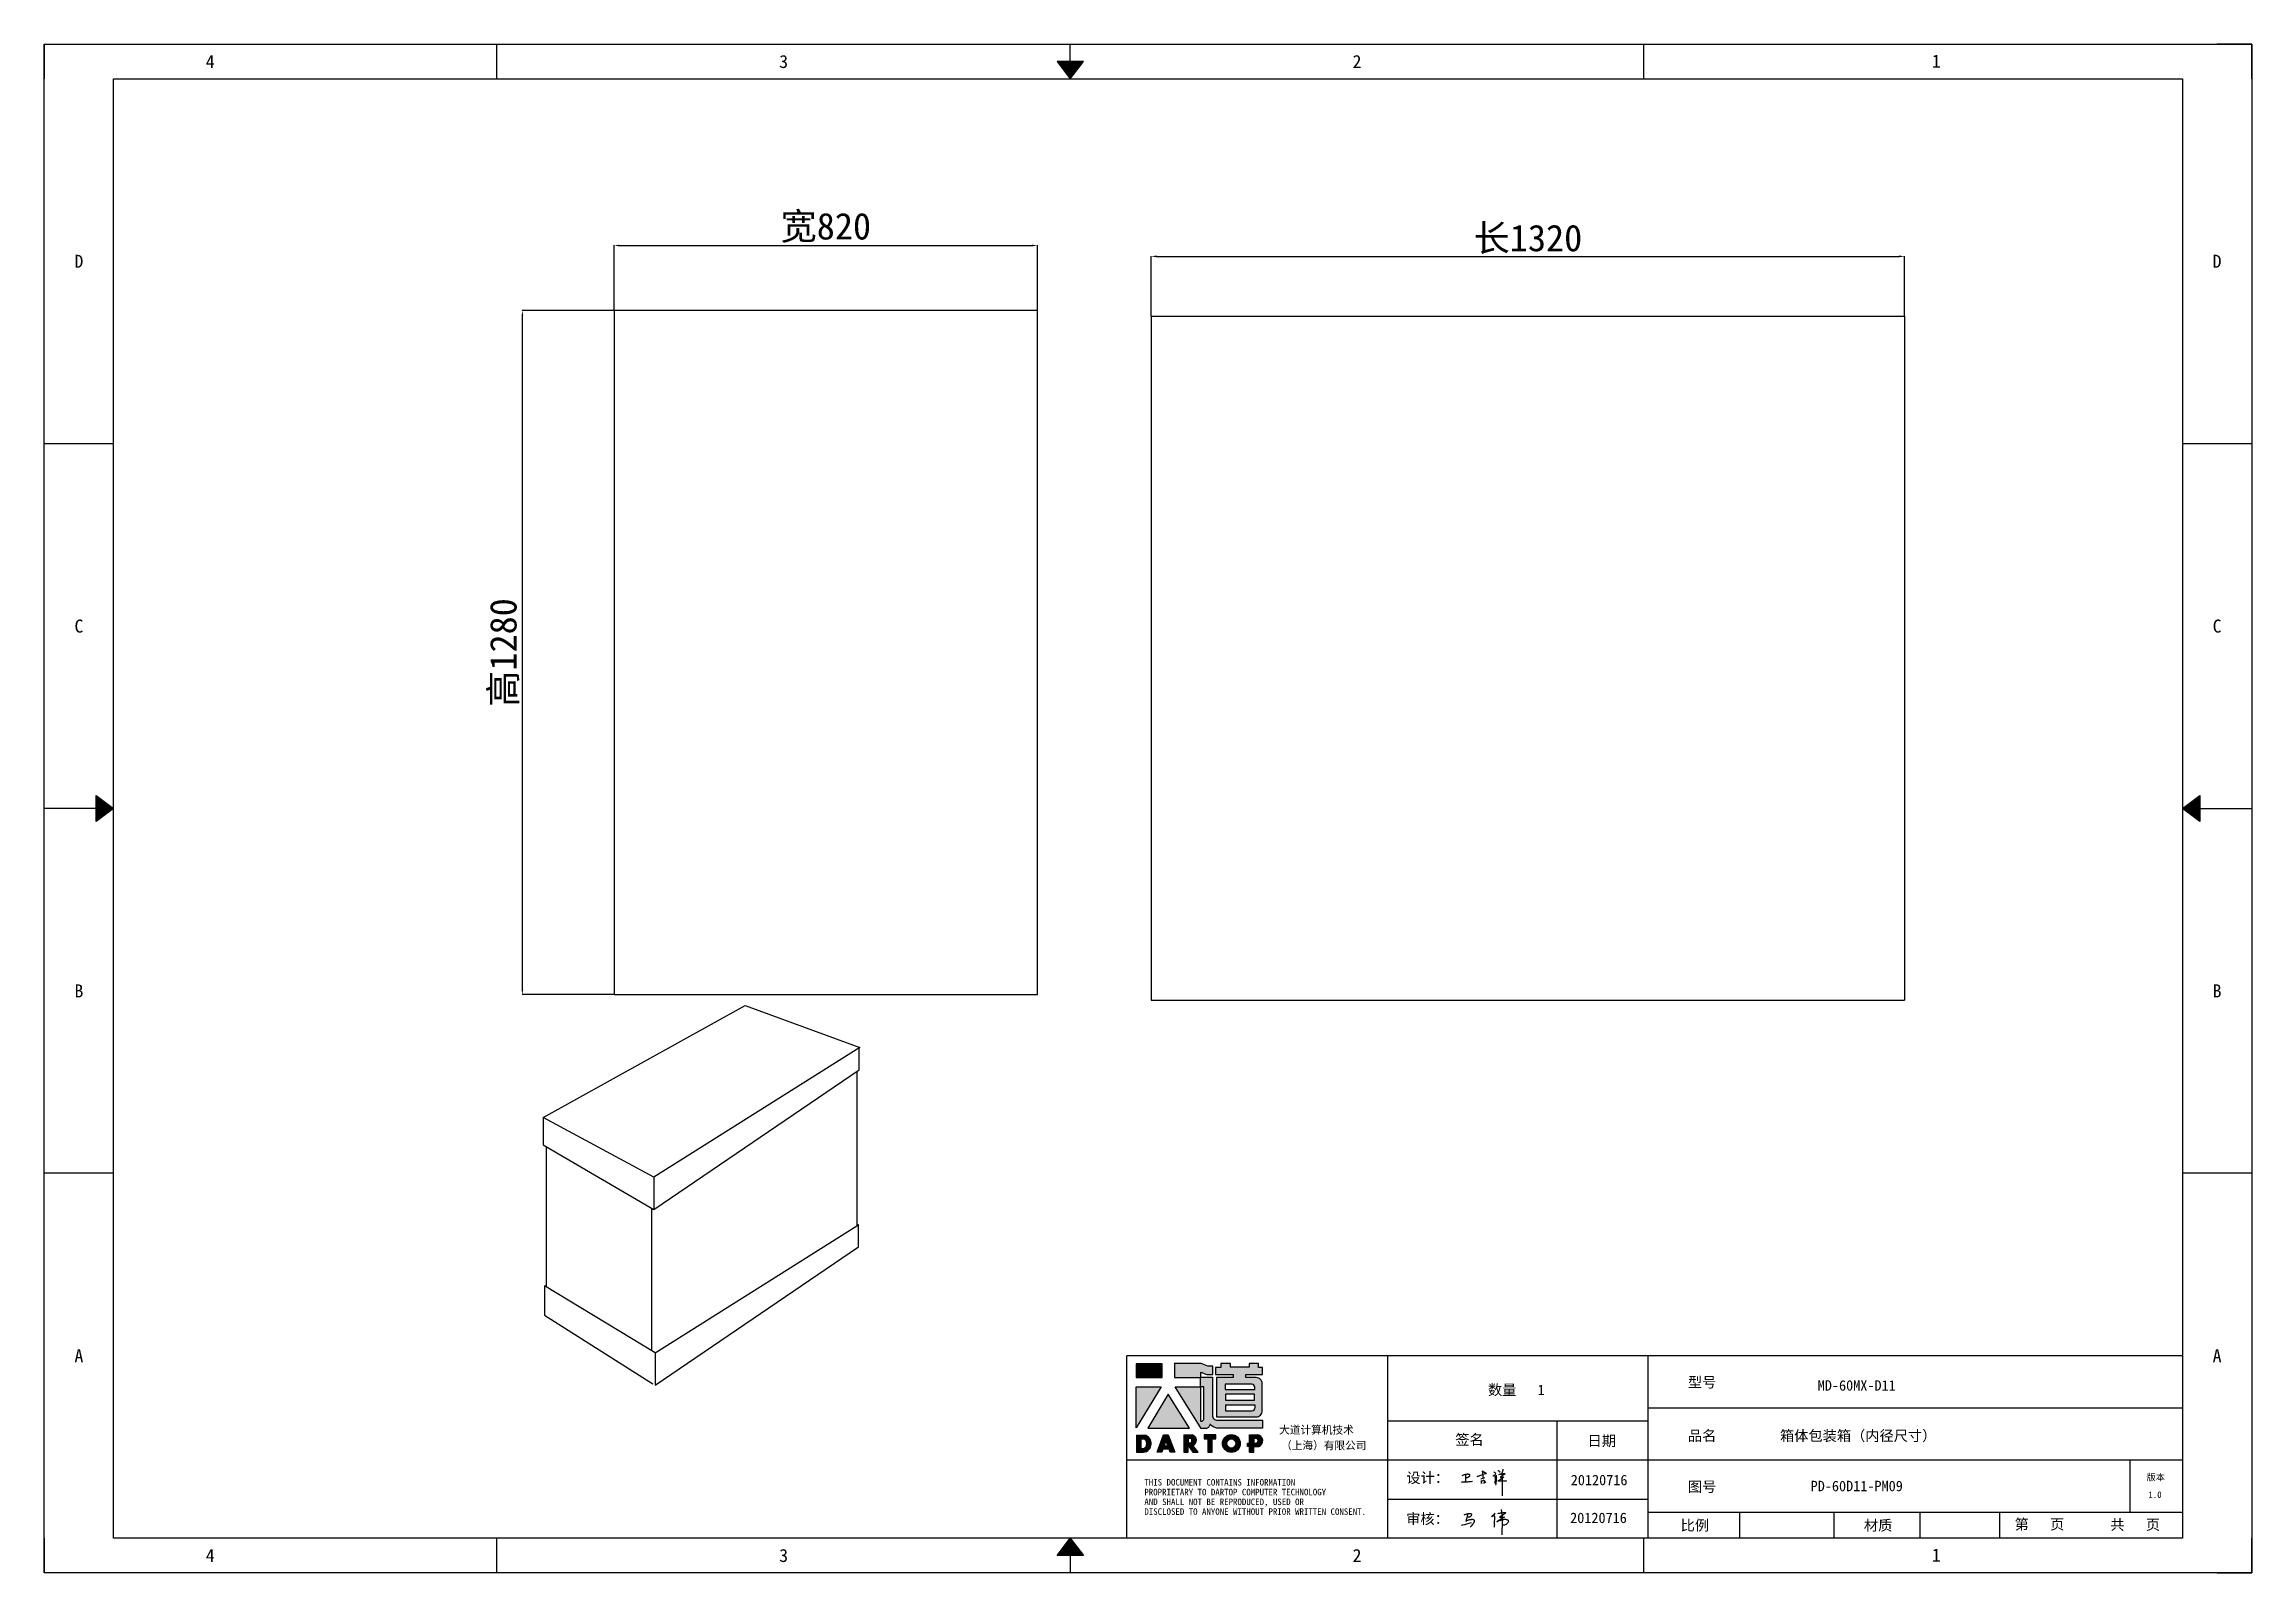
# Model space of a CAD drawing. Header units: millimetres. Extents: x -30327 to 34858, y 4015 to 75103.
# Drawn here: x -3759 to 4534, y 4015 to 9758 of the extents above; entities that cross this region are included whole.
import ezdxf
from ezdxf.enums import TextEntityAlignment as Align

# ---------------------------------------------------------------- set-up
doc = ezdxf.new("R2010")
doc.units = ezdxf.units.MM
doc.linetypes.add('DOT', pattern=[0.25, 0, -0.25])
for name, color, linetype in [('4', 7, 'Continuous'), ('print', 30, 'Continuous'), ('yellow', 2, 'Continuous')]:
    doc.layers.add(name, color=color, linetype=linetype)
doc.styles.add('Dartop', font='')
doc.styles.add('HZ', font='')
doc.styles.add('hzHT', font='simhei.ttf')
doc.styles.get("Standard").update_dxf_attribs({"font": 'txt', "bigfont": 'gbcbig.shx'})
doc.styles.get('Dartop').set_extended_font_data('FangSong_GB2312')
doc.styles.get('HZ').set_extended_font_data('SimSun')
doc.dimstyles.new('ISO-25', dxfattribs={"dimtxt": 20, "dimasz": 20, "dimexe": 1.25, "dimexo": 0.625, "dimtad": 1, "dimtxsty": 'Standard', "dimcen": 2.5, "dimadec": 0, "dimazin": 0, "dimtfac": 1, "dimtmove": 0, "dimatfit": 3, "dimfxl": 0, "dimarcsym": 0})

msp = doc.modelspace()

# ---------------------------------------------------------------- texts
at = {"color": 0}
for s, height, style, p in [('4', 48.95, 'Dartop', (-3135.1491, 9693.1858)), ('3', 48.95, 'Dartop', (-981.3497, 9693.1858)), ('2', 48.95, 'Dartop', (1172.4496, 9693.1858)), ('1', 48.95, 'Dartop', (3348.5612, 9694.7383)), ('D', 48.95, 'Dartop', (-3628.4368, 8942.6194)), ('D', 48.95, 'Dartop', (4403.1486, 8942.6194)), ('C', 48.95, 'Dartop', (-3628.4368, 7572.0198)), ('C', 48.95, 'Dartop', (4403.1486, 7572.0198)), ('B', 48.95, 'Dartop', (-3628.4368, 6201.4202)), ('B', 48.95, 'Dartop', (4403.1486, 6201.4202)), ('A', 48.95, 'Dartop', (-3628.4368, 4830.8207)), ('A', 48.95, 'Dartop', (4403.1486, 4830.8207)), ('数量   1', 39.15999, 'hzHT', (1770.9016, 4702.4549)), ('型号', 39.15999, 'hzHT', (2468.8361, 4731.2108)), ('MD-60MX-D11', 39.159988, 'hzHT', (3049.5524, 4719.2031)), ('签名', 39.15999, 'hzHT', (1594.9932, 4515.8328)), ('日期', 39.15999, 'hzHT', (2091.8868, 4511.0137)), ('品名', 39.15999, 'hzHT', (2468.8361, 4530.1797)), ('箱体包装箱（内径尺寸）', 39.159988, 'hzHT', (3055.0268, 4530.1797)), ('20120716', 39.15999, 'hzHT', (2081.8361, 4363.7921)), ('图号', 39.15999, 'hzHT', (2468.8361, 4338.7709)), ('PD-60D11-PM09', 39.159988, 'hzHT', (3049.5524, 4341.326)), ('版本', 24.47499, 'hzHT', (4172.8293, 4374.2449)), ('1.0', 24.47499, 'Dartop', (4169.8852, 4308.8347)), ('20120716', 39.15999, 'hzHT', (2079.5041, 4221.7002)), ('比例', 39.15999, 'hzHT', (2441.5312, 4193.4515)), ('材质', 39.15999, 'hzHT', (3130.03, 4193.4515)), ('第   页', 39.15999, 'hzHT', (3735.8056, 4197.5131)), ('共   页', 39.15999, 'hzHT', (4095.5238, 4196.087)), ('4', 48.95, 'Dartop', (-3135.1491, 4080.2542)), ('3', 48.95, 'Dartop', (-981.3497, 4080.2542)), ('2', 48.95, 'Dartop', (1172.4496, 4080.2542)), ('1', 48.95, 'Dartop', (3348.5612, 4081.8068))]:
    msp.add_text(s, height=height, dxfattribs=dict(at, style=style)).set_placement(p, align=Align.MIDDLE_CENTER)
at = {"color": 0, "style": 'hzHT'}
for s, height, p in [('设计：', 39.15999, (1357.7682, 4352.679)), ('THIS DOCUMENT CONTAINS INFORMATION', 24.474992, (373.7439, 4343.0361)), ('PROPRIETARY TO DARTOP COMPUTER TECHNOLOGY', 24.474992, (373.7439, 4306.3236)), ('AND SHALL NOT BE REPRODUCED, USED OR', 24.474992, (373.7439, 4269.6111)), ('DISCLOSED TO ANYONE WITHOUT PRIOR WRITTEN CONSENT.', 24.474992, (373.7439, 4232.8986)), ('审核：', 39.15999, (1357.1855, 4198.4726))]:
    msp.add_text(s, height=height, dxfattribs=at).set_placement(p)
at = {"layer": '4', "color": 0, "style": 'hzHT'}
for s, p in [('大道计算机技术', (879.9537, 4537.4352)), ('（上海）有限公司', (887.3438, 4478.8986))]:
    msp.add_text(s, height=29.36999, dxfattribs=at).set_placement(p)

# ---------------------------------------------------------------- blocks, each defined once
blk = doc.blocks.new('*D829')
at = {"layer": 'Defpoints', "color": 0, "transparency": 16777216}
for p in [(3228.9, 8961.2), (399.5, 8736), (3228.9, 8736)]:
    blk.add_point(p, dxfattribs=at)
at = {"layer": 'yellow', "color": 0, "lineweight": -2, "transparency": 16777216}
for p, q in [((399.5, 8736.6), (399.5, 8962.4)), ((419.5, 8961.2), (3208.9, 8961.2)), ((3228.9, 8736.6), (3228.9, 8962.4))]:
    blk.add_line(p, q, dxfattribs=at)
at = {"layer": 'yellow', "color": 0, "transparency": 16777216}
for points in [[(419.5, 8964.5), (419.5, 8957.8), (399.5, 8961.2)], [(3208.9, 8964.5), (3208.9, 8957.8), (3228.9, 8961.2)]]:
    blk.add_solid(points, dxfattribs=at)
at = {"layer": 'yellow', "color": 0, "transparency": 16777216, "insert": (1814.2, 9025.1), "char_height": 100, "attachment_point": 5, "style": 'HZ'}
blk.add_mtext('{\\fSimSun|b0|i0|c134|p54;长}1320', dxfattribs=at)
blk = doc.blocks.new('*D830')
at = {"layer": 'Defpoints', "color": 0, "transparency": 16777216}
for p in [(-1962.6, 8757.2), (-1618.1, 8757.2), (-1618.1, 6187.9)]:
    blk.add_point(p, dxfattribs=at)
at = {"layer": 'yellow', "color": 0, "lineweight": -2, "transparency": 16777216}
for p, q in [((-1618.7, 8757.2), (-1963.9, 8757.2)), ((-1962.6, 6207.9), (-1962.6, 8737.2)), ((-1618.7, 6187.9), (-1963.9, 6187.9))]:
    blk.add_line(p, q, dxfattribs=at)
at = {"layer": 'yellow', "color": 0, "transparency": 16777216}
for points in [[(-1966, 8737.2), (-1959.3, 8737.2), (-1962.6, 8757.2)], [(-1966, 6207.9), (-1959.3, 6207.9), (-1962.6, 6187.9)]]:
    blk.add_solid(points, dxfattribs=at)
at = {"layer": 'yellow', "color": 0, "transparency": 16777216, "insert": (-2029.1, 7472.6), "char_height": 100, "attachment_point": 5, "rotation": 90, "style": 'HZ'}
blk.add_mtext('{\\fSimSun|b0|i0|c134|p54;高}1280', dxfattribs=at)
blk = doc.blocks.new('*D870')
at = {"layer": 'Defpoints', "color": 0, "transparency": 16777216}
for p in [(-28.1, 9001.9), (-1618.1, 8757.2), (-28.1, 8757.2)]:
    blk.add_point(p, dxfattribs=at)
at = {"layer": 'yellow', "color": 0, "lineweight": -2, "transparency": 16777216}
for p, q in [((-1618.1, 8757.9), (-1618.1, 9003.1)), ((-1598.1, 9001.9), (-48.1, 9001.9)), ((-28.1, 8757.9), (-28.1, 9003.1))]:
    blk.add_line(p, q, dxfattribs=at)
at = {"layer": 'yellow', "color": 0, "transparency": 16777216}
for points in [[(-1598.1, 9005.2), (-1598.1, 8998.6), (-1618.1, 9001.9)], [(-48.1, 9005.2), (-48.1, 8998.6), (-28.1, 9001.9)]]:
    blk.add_solid(points, dxfattribs=at)
at = {"layer": 'yellow', "color": 0, "transparency": 16777216, "insert": (-823.1, 9068.1), "char_height": 100, "attachment_point": 5, "style": 'HZ'}
blk.add_mtext('{\\fSimSun|b0|i0|c134|p54;宽}820', dxfattribs=at)
blk = doc.blocks.new('*U748')
at = {"color": 254, "linetype": 'Continuous', "extrusion": (0, 0, -1)}
for points in [[(-17, 0.333), (-16.812, 0.25), (-17, 0.5)], [(-17, 0.333), (-17.188, 0.25), (-16.812, 0.25)], [(-17, 0.333), (-17, 0.5), (-17.188, 0.25)]]:
    blk.add_solid(points, dxfattribs=at)
blk = doc.blocks.new('*U747')
at = {"color": 254, "linetype": 'Continuous', "extrusion": (0, 0, -1)}
for points in [[(-33.167, 11), (-33, 11), (-33.25, 11.188)], [(-33.167, 11), (-33.25, 11.188), (-33.25, 10.812)], [(-33.167, 11), (-33.25, 10.812), (-33, 11)]]:
    blk.add_solid(points, dxfattribs=at)
blk = doc.blocks.new('*U749')
at = {"color": 254, "linetype": 'Continuous'}
for points in [[(17, 21.667), (17.188, 21.75), (16.812, 21.75)], [(17, 21.667), (16.812, 21.75), (17, 21.5)], [(17, 21.667), (17, 21.5), (17.188, 21.75)]]:
    blk.add_solid(points, dxfattribs=at)
blk = doc.blocks.new('*U746')
at = {"color": 254, "linetype": 'Continuous', "extrusion": (0, 0, -1)}
for points in [[(-0.833, 11), (-0.75, 10.812), (-0.75, 11.188)], [(-0.833, 11), (-0.75, 11.188), (-1, 11)], [(-0.833, 11), (-1, 11), (-0.75, 10.812)]]:
    blk.add_solid(points, dxfattribs=at)
blk = doc.blocks.new('dadao')
for p, q in [((48, 19.2), (44.9, 10.4)), ((44.9, 10.4), (51.2, 10.4)), ((51.2, 10.4), (48, 19.2))]:
    blk.add_line(p, q)
for points in [[(41.8, 121.6), (41.8, 143.7), (-0.4, 143.7), (-0.4, 121.6), (41.8, 121.6)], [(104.8, 122), (104.8, 130.3), (114.1, 126.3), (124.2, 126.3), (124.2, 139.6), (115.9, 139.6), (105.1, 143.9), (61.5, 143.9)], [(61.7, 144), (61.7, 121.3), (103.9, 121.3)], [(113.4, 38.7), (105.1, 38.7), (63, 106.5), (103.9, 106.5), (103.9, 120.9), (103.9, 121.3)], [(109.7, 53.6), (109.7, 106.2), (104.3, 106.2), (104.3, 50.4), (106.6, 50.4)], [(144.6, 94.4), (144.6, 84.8), (192, 84.8), (192, 94.1), (144.9, 94.1)], [(120.2, 45), (119.5, 45), (119.5, 44.6)], [(0, 28), (0, 0), (11.8, 0)], [(0.1, 28), (14, 28)], [(7.1, 21.8), (7.1, 6.1), (12, 6.1)], [(7.1, 21.8), (11.4, 21.8)], [(76.8, 28.2), (76.8, 0), (84.1, 0), (84.1, 11.1), (91.6, -0.1), (100.3, -0.1), (91.7, 11.1)], [(76.8, 28.2), (90.6, 28.2)], [(84, 22.7), (84, 15.3), (87.2, 15.3)], [(84, 22.7), (87.3, 22.7)], [(183.7, 0), (183.7, 9.6), (180.6, 9.6), (180.6, 14.9), (183.8, 14.9), (183.8, 28.1), (196.1, 28.1), (196.5, 28.1)], [(183.7, 0), (190.9, 0), (190.9, 9.6), (198.8, 9.6)], [(194.9, 22.3), (190.8, 22.3), (190.8, 15), (194.4, 15)]]:
    blk.add_lwpolyline(points)
blk.add_lwpolyline([(137.1, 144.2), (137.1, 137.9), (128.3, 137.9), (128.3, 126.5), (157.3, 126.5), (157.3, 121.5), (130.3, 121.5), (130.3, 57.5), (194.4, 57.5, 0.414214), (204.4, 67.5), (204.4, 111.3, 0.414214), (194.4, 121.3), (177.5, 121.3), (177.5, 126.3), (204.7, 126.3), (204.7, 137.7), (198.2, 137.7), (198.2, 143.9), (183.3, 143.9), (183.3, 138), (153, 138), (153, 144.2), (137.1, 144.2)], format="xyb", close=True)
for points in [[(104.8, 122), (123.4, 122), (123.4, 60, 0.414214), (131.4, 52), (204.8, 52), (204.8, 39.1), (131.7, 39.1)], [(144.3, 110.8), (144.3, 101.8), (192.3, 101.8), (192.3, 105.5, 0.414214), (187.3, 110.5), (144.3, 110.5)], [(144.6, 77), (144.6, 67.5), (187.6, 67.5, 0.414214), (192.6, 72.5), (192.6, 76.4), (144.6, 76.4)]]:
    blk.add_lwpolyline(points, format="xyb")
for points in [[(-0.3, 106.2), (40.4, 106.2), (-0.3, 39.7), (-0.3, 106.2)], [(51.7, 94.1), (18.4, 39.3), (86.2, 39.3)], [(43.8, 28.2), (51.8, 28.2), (62.6, -0.1), (55, -0.1), (53.2, 5), (42.9, 5), (41.1, 0), (33.6, 0)], [(110, 28.1), (110, 21.9), (116, 21.9), (116, -0.1), (123.2, -0.1), (123.2, 22), (129.2, 22), (129.2, 28.1), (110, 28.1)]]:
    blk.add_lwpolyline(points, close=True)
for radius in [14.5, 7.44]:
    blk.add_circle((154.2, 14.2), radius)
for centre, radius, start, end in [((99.2, 60.7), 12.6, 305.6399, 325.969), ((111.6, 46.7), 8.19, 282.9811, 347.6627), ((136, 61.7), 22.9, 226.7358, 259.3209), ((8.5, 13.9), 8.49, 294.2143, 69.7177), ((9.6, 14.2), 14.4, 278.6604, 72.3203), ((86.4, 19), 3.8, 282.527, 76.7196), ((88.6, 19.4), 8.95, 290.6073, 77.2124), ((193.7, 18.7), 3.8, 280.9891, 72.5513), ((195.7, 18.6), 9.51, 288.8959, 85.2442)]:
    blk.add_arc(centre, radius, start, end)
blk = doc.blocks.new('h')
for p, q in [((20768.1, -2360.9), (20773, -2359.1)), ((20769.5, -2366.9), (20769.8, -2370.6)), ((20769.8, -2370.6), (20770.9, -2378)), ((20770.9, -2378), (20771.5, -2370.6)), ((20772.4, -2369.3), (20774.9, -2367.8)), ((20773, -2359.1), (20784.1, -2355.2)), ((20773.3, -2331.8), (20775.3, -2338.7)), ((20789.1, -2340.9), (20773.5, -2331.9)), ((20775.3, -2338.7), (20775.6, -2351.2)), ((20775.6, -2351.2), (20775.5, -2357.3)), ((20782.2, -2369.2), (20780, -2377.1)), ((20780, -2377.1), (20788.3, -2371.3)), ((20780.1, -2366.4), (20780.8, -2366.4)), ((20781.9, -2367.4), (20782.2, -2369.2)), ((20845.7, -2343.5), (20848.4, -2353)), ((20848.9, -2370.3), (20847.9, -2424)), ((20848.4, -2353), (20848.9, -2370.3))]:
    blk.add_line(p, q)
for points in [[(20696.6, -2372.4, 0.002073), (20710.6, -2371.9, 0.016137), (20719.6, -2371.3, 0.008314), (20736.9, -2369.3)], [(20699.1, -2348.2, -0.029745), (20704.6, -2345.4, -0.046842), (20708.4, -2344.2, -0.00919), (20714.3, -2343, -0.018517), (20717.2, -2342.5, -0.037841), (20720.3, -2342.4, -0.039541), (20723.2, -2342.8, -0.149785), (20726, -2344.3, -0.204935), (20726.9, -2346.6, -0.074872), (20726.5, -2348.3, -0.061615), (20725.6, -2350.3, -0.034204), (20723.8, -2352.6, -0.045776), (20722.3, -2354.1, -0.054985), (20720.4, -2355.3, -0.036348), (20717.3, -2356.5, -0.067752), (20715.7, -2356.8, -0.043553), (20713.2, -2356.7)], [(20755, -2351.9, -0.024077), (20759.9, -2350.1, -0.013147), (20768.7, -2346.5, -0.00522), (20775.4, -2344.1, -0.018517), (20777.3, -2343.4, -0.008274), (20786.3, -2341, -0.039541), (20788.3, -2340.8, -0.079216), (20789.4, -2341, -0.204935)], [(20813.5, -2350.1, 0.007348), (20815.9, -2348.7, 0.008421), (20818, -2347.3, 0.009459), (20819.7, -2346.2, -0.016325), (20820.7, -2345.5, -0.173771), (20821.8, -2345.3, -0.085159), (20823.9, -2346, -0.125883), (20826, -2347.9, -0.160659), (20826.6, -2350.1, -0.010447), (20826.5, -2352.3, -0.008247), (20826.2, -2355.1, -0.002698), (20825.3, -2374, 0.001562), (20823.9, -2383.7, 0.016137)], [(20816.8, -2335, -0.053561), (20819.6, -2336.1, -0.075272), (20821.3, -2337.3, -0.005295), (20822.5, -2338.5, -0.009337), (20823.1, -2339.1, -0.026146), (20823.7, -2339.8, -0.016644), (20824.5, -2340.9)], [(20832.1, -2329.2, -0.053561), (20834.9, -2330.3, -0.075272), (20836.7, -2331.5, -0.005295), (20837.8, -2332.6, -0.009337), (20838.5, -2333.3, -0.026146), (20839, -2334, -0.016644), (20839.8, -2335.1)], [(20836, -2343.7, -0.02797), (20842.1, -2342.6, -0.048868), (20845.6, -2342.2, -0.00919), (20851.1, -2341.4, -0.018517), (20853.9, -2341.1, -0.037841), (20856.7, -2341.2, -0.039541), (20859.4, -2341.6, -0.018282), (20840.6, -2354.7, -0.000937)], [(20847.6, -2340.2, 0.021784), (20849.6, -2335.9, 0.028296), (20850.8, -2332.4, 0.008136), (20851.9, -2328.2, 0.028913), (20852.2, -2327, 0.08193), (20852.1, -2325.9, 0.075058), (20851.7, -2324.7, 0.275043)]]:
    blk.add_lwpolyline(points, format="xyb")
for points in [[(20711.3, -2343.5), (20711.3, -2343.5), (20711.5, -2355.8), (20710.7, -2368), (20710.6, -2371.9)], [(20821.5, -2350.6), (20822.4, -2359.2), (20822.2, -2364.9), (20821.7, -2369), (20821.3, -2376.3), (20823.6, -2368.5), (20827.2, -2366.3), (20829.5, -2366.3)], [(20840.6, -2354.7), (20850, -2354.7), (20855, -2354.3), (20845.9, -2361.1), (20840.5, -2364), (20833, -2367.5), (20863.2, -2367.4), (20865.9, -2367.3)]]:
    blk.add_lwpolyline(points)
for centre, radius, start, end in [((20773.7, -2371.2), 2.3, 121.9907, 163.60158), ((20787.5, -2406), 40.3, 100.61827, 108.24823), ((20780.8, -2367.6), 1.15, 9.4675, 90)]:
    blk.add_arc(centre, radius, start, end)

# ---------------------------------------------------------------- dimensions: what is measured, and where the dimension line sits
at = {"layer": 'yellow', "color": 0}
for base, p1, p2, text, picture, middle in [((-28.1145, 9001.8984), (-1618.1145, 8757.2261), (-28.1145, 8757.2261), '{\\fSimSun|b0|i0|c134|p54;宽}820', '*D870', (-823.1145, 9068.0789)), ((3228.9488, 8961.1696), (399.5176, 8736.0198), (3228.9488, 8736.0198), '{\\fSimSun|b0|i0|c134|p54;长}1320', '*D829', (1814.2332, 9025.128))]:
    dim = msp.add_linear_dim(base=base, p1=p1, p2=p2, text=text, dimstyle='ISO-25', override={"dimtxt": 100, "dimtxsty": 'HZ'}, dxfattribs=at)
    dim.commit()
    dim.dimension.update_dxf_attribs({"geometry": picture, "text_midpoint": middle})
dim = msp.add_linear_dim(base=(-1962.6196, 8757.2261), p1=(-1618.1145, 6187.888), p2=(-1618.1145, 8757.2261), angle=90, text='{\\fSimSun|b0|i0|c134|p54;高}1280', dimstyle='ISO-25', override={"dimtxt": 100, "dimtxsty": 'HZ'}, dxfattribs=at)
dim.commit()
dim.dimension.update_dxf_attribs({"geometry": '*D830', "text_midpoint": (-2029.078, 7472.5571)})

# ---------------------------------------------------------------- hatches: boundary and pattern name
for points in [[(440.383, 4800.5067), (342.7464, 4800.5067), (342.7464, 4749.495), (440.383, 4749.495)], [(437.2397, 4713.8036), (343.0079, 4713.8036), (343.0079, 4559.9483)], [(463.3611, 4685.8831), (386.3301, 4558.9235), (543.1843, 4558.9235)], [(642.7803, 4532.9464), (598.2031, 4532.9464), (598.2031, 4518.8039), (612.1115, 4518.8039), (612.1115, 4467.8409), (628.764, 4467.8409), (628.764, 4518.8377), (642.7803, 4518.8377)]]:
    msp.add_hatch(color=0).paths.add_polyline_path(points)
h = msp.add_hatch(color=0)
h.paths.add_polyline_path([(586.2931, 4769.5047), (607.8417, 4760.1955), (631.1387, 4760.1955), (631.1387, 4791.0297), (611.9188, 4791.0297), (586.8758, 4800.9198), (486.5181, 4800.9198), (486.5181, 4748.7721), (584.1639, 4748.7721), (584.1639, 4747.7174), (584.1639, 4714.3876), (489.4755, 4714.3876), (586.8689, 4557.6493), (606.1548, 4557.6493, 0.279374822), (620.2336, 4571.3399), (620.2336, 4572.0619), (621.9344, 4572.0619, 0.143145365), (648.4855, 4558.5501), (817.7232, 4558.5501), (817.7232, 4588.276), (647.7647, 4588.276, -0.414213562), (629.2527, 4606.788), (629.2527, 4750.4196), (586.2931, 4750.4196)])
h.paths.add_polyline_path([(585.1482, 4713.7212), (597.5561, 4713.7192), (597.5561, 4592.0684, -0.088935736), (590.3655, 4584.6731), (585.1046, 4584.6731)], flags=16)
h = msp.add_hatch(color=0)
h.paths.add_polyline_path([(817.4318, 4786.7128), (802.3739, 4786.7128), (802.3739, 4801.037), (767.9562, 4801.037), (767.9562, 4787.4288), (697.689, 4787.4288), (697.689, 4801.753), (660.8874, 4801.753), (660.8874, 4787.1637), (640.5525, 4787.1637), (640.5525, 4760.7566), (707.658, 4760.7566), (707.658, 4749.0769), (645.1274, 4749.0769), (645.1274, 4601.2049), (793.5737, 4601.2049, 0.414213562), (816.7137, 4624.3449), (816.7137, 4725.6112, 0.414213562), (793.5737, 4748.7512), (754.3322, 4748.7512), (754.3322, 4760.2114), (817.4318, 4760.2114)])
h.paths.add_polyline_path([(777.18, 4723.6828, -0.414213562), (788.75, 4712.1128), (788.75, 4703.6275), (677.611, 4703.6275), (677.611, 4723.6828)], flags=16)
h.paths.add_polyline_path([(788.0319, 4685.7212), (788.0319, 4664.2339), (678.3292, 4664.2339), (678.3292, 4685.7212)], flags=16)
h.paths.add_polyline_path([(789.4658, 4644.8956), (789.4658, 4635.6943, -0.414213562), (777.8958, 4624.1243), (678.3292, 4624.1243), (678.3292, 4644.8956)], flags=16)
h = msp.add_hatch(color=0)
h.paths.add_polyline_path([(376.0283, 4532.714), (343.7008, 4532.714), (343.7008, 4468.0345), (370.927, 4468.0345, 0.793015906)])
h.paths.add_polyline_path([(371.4065, 4482.1989), (360.1032, 4482.1989), (360.1032, 4518.5497), (370.1587, 4518.5497, -0.67136089)], flags=16)
h = msp.add_hatch(color=0)
h.paths.add_polyline_path([(463.6043, 4533.2463), (445.1553, 4533.2463), (421.4293, 4467.965), (438.9054, 4467.965), (443.0169, 4479.5344), (466.6925, 4479.5344), (470.8935, 4467.825), (488.5096, 4467.825)])
h.paths.add_polyline_path([(462.168, 4492.0046), (447.5001, 4492.0046), (454.6998, 4512.5177)], flags=16)
h = msp.add_hatch(color=0)
h.paths.add_polyline_path([(553.2813, 4533.2006), (521.4865, 4533.2006), (521.4865, 4467.9293), (538.2881, 4467.9293), (538.2881, 4493.805), (555.5578, 4467.6959), (575.8606, 4467.6959), (555.9851, 4493.6409, 0.744054942)])
h.paths.add_polyline_path([(538.1344, 4503.4657), (538.1344, 4520.6064), (545.6446, 4520.6064, -0.796808968), (545.5319, 4503.4657)], flags=16)
h = msp.add_hatch(color=0)
h.paths.add_polyline_path([(667.0133, 4500.7993, 1), (734.0364, 4500.7993, 1)])
h.paths.add_polyline_path([(717.7409, 4500.7993, -1), (683.3087, 4500.7993, -1)], flags=16)
h = msp.add_hatch(color=0)
h.paths.add_polyline_path([(798.3225, 4533.0457), (797.3607, 4533.0457), (769.0162, 4533.0457), (769.0162, 4502.5839), (761.4952, 4502.5839), (761.4952, 4490.219), (768.8946, 4490.219), (768.8946, 4468.0435), (785.4415, 4468.0435), (785.4415, 4490.3054), (803.6234, 4490.3054, 0.812303812)])
h.paths.add_polyline_path([(785.196, 4502.6683), (785.196, 4519.7066), (794.6123, 4519.7066, -0.778213434), (793.6508, 4502.6683)], flags=16)

# ---------------------------------------------------------------- linework, layer by layer
at = {"color": 0, "linetype": 'DOT'}
for p, q in [((-3758.9701, 9758.4524), (4403.1486, 9758.4524)), ((-3758.9701, 4145.5209), (-3758.9701, 9627.9192)), ((4533.6819, 9627.9192), (4533.6819, 4145.5209)), ((4403.1486, 4014.9876), (-3758.9701, 4014.9876))]:
    msp.add_line(p, q, dxfattribs=at)
at = {"color": 0}
for p, q in [((-3758.9701, 9758.4524), (-3758.9701, 9627.9192)), ((-3758.9701, 9758.4524), (-3758.9701, 9758.4524)), ((-2058.2494, 9627.9192), (-2058.2494, 9758.4524)), ((95.5499, 9693.1858), (95.5499, 9758.4524)), ((2249.3492, 9627.9192), (2249.3492, 9758.4524)), ((4533.6819, 9758.4524), (4403.1486, 9758.4524)), ((4533.6819, 9627.9192), (4533.6819, 9758.4524)), ((-3497.9035, 4145.5209), (-3497.9035, 9627.9192)), ((-3497.9035, 9627.9192), (4272.6153, 9627.9192)), ((4272.6153, 9627.9192), (4272.6153, 4145.5209)), ((-1618.1145, 8757.2261), (-1618.1145, 6187.888)), ((-28.1145, 8757.2261), (-1618.1145, 8757.2261)), ((-28.1145, 6187.888), (-28.1145, 8757.2261)), ((399.5176, 8736.0198), (3228.9488, 8736.0198)), ((399.5176, 8736.0198), (399.5176, 6166.6816)), ((3228.9488, 8736.0198), (3228.9488, 6166.6816)), ((-3497.9035, 8257.3196), (-3758.9701, 8257.3196)), ((4533.6819, 8257.3196), (4272.6153, 8257.3196)), ((-3563.1702, 6886.72), (-3758.9701, 6886.72)), ((4337.8819, 6886.72), (4533.6819, 6886.72)), ((-1618.1145, 6187.888), (-28.1145, 6187.888)), ((399.5176, 6166.6816), (3228.9488, 6166.6816)), ((-3497.9035, 5516.1205), (-3758.9701, 5516.1205)), ((4533.6819, 5516.1205), (4272.6153, 5516.1205)), ((4272.6153, 4830.8207), (307.6665, 4830.8207)), ((307.6665, 4145.5209), (307.6665, 4830.8207)), ((1286.6662, 4830.8207), (1286.6662, 4145.5209)), ((2265.6659, 4145.5209), (2265.6659, 4830.8207)), ((1286.6662, 4586.0708), (2265.6659, 4586.0708)), ((1923.016, 4586.0708), (1923.016, 4145.5209)), ((2265.6659, 4635.0207), (4272.6153, 4635.0207)), ((307.6665, 4439.2208), (1286.6662, 4439.2208)), ((1286.6662, 4439.2208), (4272.6153, 4439.2208)), ((4076.8153, 4243.4209), (4076.8153, 4439.2208)), ((1286.6662, 4292.3708), (2265.6659, 4292.3708)), ((2265.6659, 4243.4209), (4272.6153, 4243.4209)), ((2610.1027, 4145.5209), (2610.1027, 4243.4209)), ((2965.0671, 4145.5209), (2965.0671, 4243.4209)), ((3287.762, 4145.5209), (3287.762, 4243.4209)), ((3587.3155, 4145.5209), (3587.3155, 4243.4209)), ((-3758.9701, 4145.5209), (-3758.9701, 4014.9876)), ((4272.6153, 4145.5209), (-3497.9035, 4145.5209)), ((-2058.2494, 4014.9876), (-2058.2494, 4145.5209)), ((95.5499, 4080.2542), (95.5499, 4014.9876)), ((2249.3492, 4014.9876), (2249.3492, 4145.5209)), ((4533.6819, 4014.9876), (4533.6819, 4145.5209)), ((-3758.9701, 4014.9876), (-3758.9701, 4014.9876)), ((4403.1486, 4014.9876), (4533.6819, 4014.9876))]:
    msp.add_line(p, q, dxfattribs=at)
for p, q in [((1714.4678, 4252.9927), (1717.2771, 4229.5296)), ((1717.2771, 4229.5296), (1717.7333, 4212.2058)), ((1707.1042, 4212.4797), (1697.4846, 4207.2731)), ((1714.027, 4216.1775), (1707.1042, 4212.4797)), ((1707.5008, 4223.9627), (1719.7322, 4223.9627)), ((1726.2551, 4224.5554), (1714.027, 4216.1775)), ((1717.7333, 4212.2058), (1716.6959, 4158.2948)), ((1719.7322, 4223.9627), (1726.2551, 4224.5554))]:
    msp.add_line(p, q)
for points in [[(95.5499, 9627.9192), (144.4999, 9693.1858), (46.5999, 9693.1858), (95.5499, 9627.9192)], [(-3497.9035, 6886.72), (-3563.1702, 6837.77), (-3563.1702, 6935.67), (-3497.9035, 6886.72)], [(4272.6153, 6886.72), (4337.8819, 6935.67), (4337.8819, 6837.77), (4272.6153, 6886.72)], [(95.5499, 4145.5209), (144.4999, 4080.2542), (46.5999, 4080.2542), (95.5499, 4145.5209)]]:
    msp.add_lwpolyline(points, close=True, dxfattribs=at)
for points in [[(1575.2293, 4232.4265, -0.029745025), (1580.8264, 4235.2305, -0.046842152), (1584.6155, 4236.4499, -0.009190246), (1590.5282, 4237.6444, -0.01851715), (1593.4918, 4238.074, -0.037840637), (1596.5506, 4238.1696, -0.039541258), (1599.4574, 4237.809, -0.149785186), (1602.2967, 4236.2586, -0.204935242), (1603.1666, 4234.0114, -0.074871706), (1602.8358, 4232.2381, -0.061614645), (1601.8705, 4230.2745, -0.034203896), (1600.1197, 4227.9638, -0.045775869), (1598.5518, 4226.4661, -0.054985007), (1596.6571, 4225.275, -0.036347913), (1593.5167, 4224.0255, -0.067752062), (1591.9441, 4223.7544, -0.043553369), (1589.4716, 4223.8822)], [(1701.4957, 4238.3939, -0.027970257), (1709.4046, 4239.8544, -0.048867879), (1713.9879, 4240.3432, -0.009190246), (1721.1965, 4241.4105, -0.01851715), (1724.799, 4241.7414, -0.037840637), (1728.4952, 4241.6634, -0.039541258), (1731.9792, 4241.0445, -0.018281889), (1707.5008, 4223.9627, -0.000936898)], [(1697.4846, 4207.2731, -0.029745025), (1706.2161, 4211.6474, -0.046842152), (1712.1271, 4213.5496, -0.009190246), (1721.3508, 4215.4131, -0.01851715), (1725.974, 4216.0832, -0.037840637), (1730.7458, 4216.2324, -0.039541258), (1735.2804, 4215.6699, -0.149785186), (1739.7096, 4213.2511, -0.204935242), (1741.0667, 4209.7455, -0.074871706), (1740.5507, 4206.9792, -0.061614645), (1739.0447, 4203.9161, -0.034203896), (1736.3135, 4200.3113, -0.045775869), (1733.8677, 4197.9748, -0.054985007), (1730.9118, 4196.1168, -0.036347913), (1726.0128, 4194.1676, -0.067752062), (1723.5596, 4193.7447, -0.043553369), (1719.7025, 4193.9441)]]:
    msp.add_lwpolyline(points, format="xyb")
msp.add_lwpolyline([(1587.5664, 4237.0743), (1587.5664, 4237.0743), (1585.6959, 4225.6049), (1582.615, 4214.8199), (1580.6015, 4208.2014)])
for centre, radius, start, end in [((1340.2039, 4586.4188), 494.1439, 313.3661321, 315.29608357), ((1560.9116, 4214.2143), 20.6875, 281.07698247, 291.21263183), ((1106.0103, 6060.7001), 1922.2135, 283.91894968, 284.97151222), ((1612.2155, 4153.4829), 63.1946, 113.2024487, 120.01749688), ((1597.3838, 4188.0839), 25.5488, 102.47485986, 113.2024487), ((1634.4028, 4020.7542), 196.9245, 100.36866987, 102.47485986), ((1593.2683, 4204.527), 16.2964, 283.81625419, 294.0305093), ((1607.695, 4166.7232), 48.5322, 96.12533663, 100.36866987), ((1596.7469, 4196.4655), 7.5178, 294.8364282, 309.90113427), ((1496.5334, 4288.9218), 143.8069, 316.91956252, 320.58865993), ((1605.109, 4190.8202), 24.2969, 87.45703731, 96.12533663), ((1605.1995, 4192.8574), 22.2577, 78.39956707, 87.45703731), ((1578.023, 4219.0643), 36.5644, 324.09480765, 331.37835658), ((1608.343, 4208.1711), 6.6247, 44.32465453, 78.39956708), ((1606.4012, 4204.7165), 4.8844, 319.57307327, 337.48549021), ((1592.9468, 4215.4681), 21.9569, 324.91066621, 333.34842916), ((1603.6259, 4211.4797), 10.6939, 326.76781044, 340.87101797), ((1610.4528, 4210.2316), 3.6756, 357.99839265, 44.32465453), ((1606.8623, 4210.3571), 7.2683, 340.87101797, 357.99839265), ((1629.8059, 4310.0755), 96.6509, 299.26546366, 300.94949966), ((1848.7693, 3499.9172), 746.2802, 102.46591953, 103.20529969), ((3248.4538, 3961.3103), 1577.2311, 171.41017317, 171.76808318), ((1687.7493, 4225.4447), 3.1597, 52.3757453, 91.2911591), ((-1091.4968, 4315.0882), 2782.9228, 357.56566363, 358.05727779), ((1686.6658, 4225.9378), 3.6212, 357.19682774, 33.7051787), ((1605.1624, 4231.2726), 85.3159, 352.91254613, 354.80268376), ((1637.1672, 4228.3614), 53.179, 354.80268376, 357.19682774)]:
    msp.add_arc(centre, radius, start, end)
at = {"layer": 'print'}
msp.add_lwpolyline([(-3758.9701, 9758.4524), (4533.6819, 9758.4524), (4533.6819, 4014.9876), (-3758.9701, 4014.9876)], close=True, dxfattribs=at)
at = {"layer": 'yellow', "color": 0}
for p, q in [((-1884.1116, 5726.3542), (-1125.5495, 6146.5456)), ((-1125.5495, 6146.5456), (-694.6792, 5988.7998)), ((-694.6792, 5988.7998), (-1468.5268, 5501.6788)), ((-697.118, 5905.3462), (-697.118, 5987.2646)), ((-1468.5268, 5380.2219), (-697.118, 5905.3462)), ((-706.3907, 5899.0339), (-706.3907, 5318.5174)), ((-1468.5268, 5501.6788), (-1884.1116, 5726.3542)), ((-1884.1116, 5726.3542), (-1884.1116, 5622.8313)), ((-1884.1116, 5622.8313), (-1468.5268, 5380.2219)), ((-1872.8653, 5616.2659), (-1872.8653, 5089.5336)), ((-1468.5268, 5501.6788), (-1468.5268, 5380.2219)), ((-1477.5329, 5385.4794), (-1477.5329, 4849.9696)), ((-1463.8779, 4841.6949), (-706.3907, 5318.5174)), ((-700.2299, 5322.3955), (-706.3907, 5322.3748)), ((-706.3907, 5318.5174), (-700.2299, 5322.3955)), ((-700.2299, 5240.0792), (-700.2299, 5322.259)), ((-1463.8779, 4720.238), (-700.2299, 5240.0792)), ((-1463.8779, 4841.6949), (-1879.4628, 5093.5315)), ((-1879.4628, 5093.5315), (-1879.4628, 4983.2669)), ((-1879.4628, 4983.2669), (-1472.6522, 4725.3511)), ((-1463.8779, 4841.6949), (-1463.8779, 4720.238))]:
    msp.add_line(p, q, dxfattribs=at)

# ---------------------------------------------------------------- block references
at = {"color": 0, "linetype": 'Continuous', "xscale": 261.0665840759379, "yscale": 261.0665840778707, "zscale": 261.0665840778733}
for name, p in [('*U749', (-4342.582, 4014.9876)), ('*U746', (-3758.9701, 4014.9876)), ('*U747', (-4342.582, 4014.9876)), ('*U748', (-4342.582, 4014.9876))]:
    msp.add_blockref(name, p, dxfattribs=at)
at = {"color": 0}
for name, p, xscale, yscale, zscale in [('dadao', (343.7008, 4468.0345), 2.313999267765167, 2.313999267941487, 2.313999267962967), ('h', (-19215.4706, 6738.3213), 1.004064361724714, 1.004064361729594, 1.004064361729229)]:
    msp.add_blockref(name, p, dxfattribs=dict(at, xscale=xscale, yscale=yscale, zscale=zscale))

msp.set_redraw_order([(e.dxf.handle, doc.entitydb.next_handle()) for e in msp.query("TEXT MTEXT ATTDEF DIMENSION ARC_DIMENSION")])  # texts and dimensions are drawn at this point

doc.saveas('drawing.dxf')
